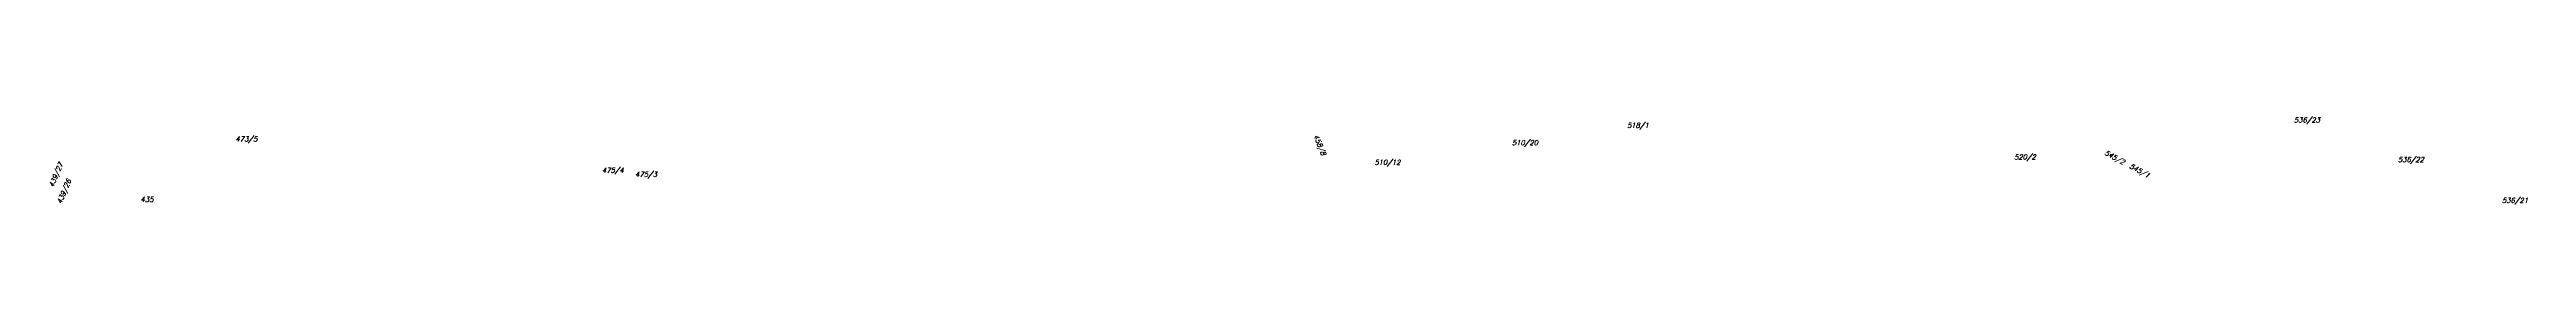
# Model space of a CAD drawing. Header units: millimetres. Extents: x -626413 to -622762, y -1174800 to -1172001.
# Drawn here: x -625628 to -624780, y -1173163 to -1173132 of the extents above; entities that cross this region are included whole.
import ezdxf
from ezdxf.enums import TextEntityAlignment as Align

# ---------------------------------------------------------------- set-up
doc = ezdxf.new("R2010")
doc.units = ezdxf.units.MM
doc.layers.add('Dobrinsko_parcelní čísla', color=7, linetype='Continuous', lineweight=0)
doc.styles.add('Style-ITALICS', font='ITALICS.shx')

msp = doc.modelspace()

# ---------------------------------------------------------------- texts
at = {"layer": 'Dobrinsko_parcelní čísla', "color": 7, "linetype": 'Continuous', "lineweight": 0, "style": 'Style-ITALICS'}
for s, height, p in [('536/23', 1.7, (-624850.74, -1173134.49)), ('473/5', 1.7, (-625556.47, -1173141.04)), ('510/20', 1.7, (-625118.31, -1173142.33)), ('518/1', 1.7, (-625080.38, -1173136.34)), ('475/4', 1.7, (-625431.08, -1173151.75)), ('510/12', 1.7, (-625165.36, -1173149.05)), ('520/2', 1.7, (-624947.95, -1173147.24)), ('545/2', 0.2, (-624921.57, -1173145.74)), ('536/22', 1.7, (-624815.17, -1173148.1)), ('475/3', 1.7, (-625419.72, -1173153.19)), ('435', 1.7, (-625592.03, -1173161.79)), ('536/21', 1.7, (-624779.56, -1173162.11))]:
    msp.add_text(s, height=height, dxfattribs=at).set_placement(p, align=Align.RIGHT)
for s, rotation, p in [('458/8', 292, (-625192.32, -1173145.94)), ('439/27', 67, (-625622.85, -1173148.8)), ('545/2', 331, (-624918.11, -1173149.03)), ('545/1', 331, (-624909.61, -1173153.61)), ('439/26', 67, (-625620.09, -1173154.46))]:
    msp.add_text(s, height=1.7, rotation=rotation, dxfattribs=at).set_placement(p, align=Align.RIGHT)

doc.saveas('drawing.dxf')
